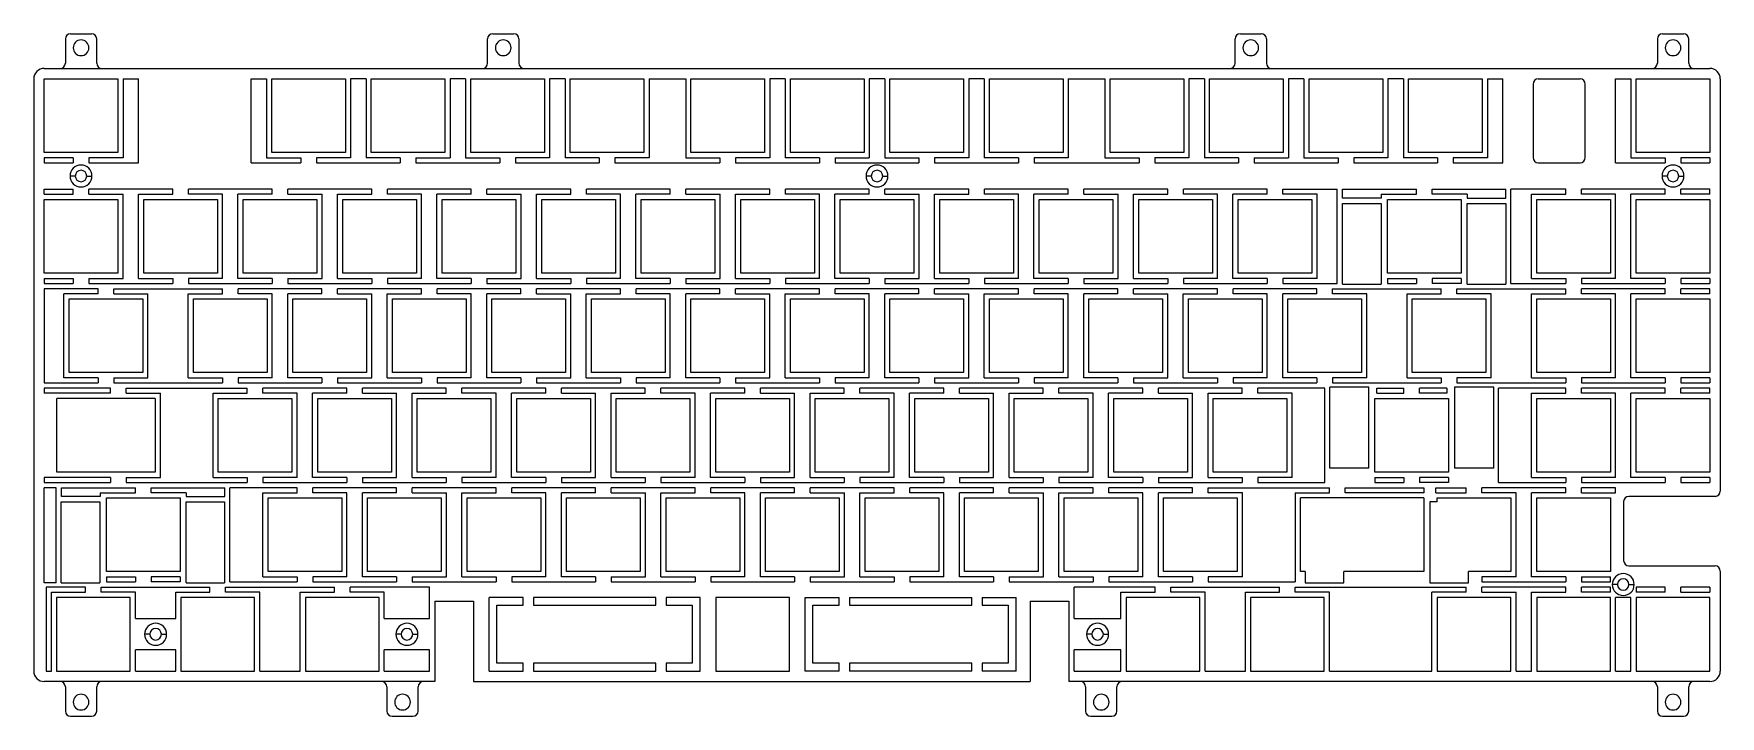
# Model space of a CAD drawing. Extents: x 1024 to 1347, y 624 to 755.
import ezdxf

# ---------------------------------------------------------------- set-up
doc = ezdxf.new("R2010")
doc.units = 0
doc.layers.get('0').update_dxf_attribs({"linetype": 'continuous'})

# ---------------------------------------------------------------- blocks, each defined once
blk = doc.blocks.new('FACEFEAT')
at = {"color": 0}
for p, q in [((1029.77, 753.52), (1029.77, 748.87)), ((1030.77, 754.52), (1034.77, 754.52)), ((1035.77, 748.87), (1035.77, 753.52)), ((1110.6, 748.87), (1110.6, 753.52)), ((1111.6, 754.52), (1115.6, 754.52)), ((1116.6, 753.52), (1116.6, 748.87)), ((1253.73, 748.87), (1253.73, 753.52)), ((1254.73, 754.52), (1258.73, 754.52)), ((1259.73, 753.52), (1259.73, 748.87)), ((1334.57, 753.52), (1334.57, 748.87)), ((1335.57, 754.52), (1339.57, 754.52)), ((1340.57, 748.87), (1340.57, 753.52)), ((1025.72, 747.87), (1344.62, 747.87)), ((1023.72, 745.87), (1023.72, 632.47)), ((1025.72, 745.87), (1039.82, 745.87)), ((1025.72, 731.77), (1025.72, 745.87)), ((1039.82, 745.87), (1039.82, 731.77)), ((1040.82, 745.87), (1043.77, 745.87)), ((1040.82, 745.87), (1040.82, 730.77)), ((1043.77, 729.79), (1043.77, 745.87)), ((1065.34, 745.87), (1068.29, 745.87)), ((1065.34, 729.79), (1065.34, 745.87)), ((1068.29, 745.87), (1068.29, 730.77)), ((1069.29, 745.87), (1083.39, 745.87)), ((1069.29, 731.77), (1069.29, 745.87)), ((1083.39, 745.87), (1083.39, 731.77)), ((1087.34, 745.87), (1084.39, 745.87)), ((1084.39, 745.87), (1084.39, 730.77)), ((1087.34, 745.87), (1087.34, 730.77)), ((1088.34, 745.87), (1102.44, 745.87)), ((1088.34, 731.77), (1088.34, 745.87)), ((1102.44, 745.87), (1102.44, 731.77)), ((1106.39, 745.87), (1103.44, 745.87)), ((1103.44, 745.87), (1103.44, 730.77)), ((1106.39, 745.87), (1106.39, 730.77)), ((1107.39, 745.87), (1121.49, 745.87)), ((1107.39, 731.77), (1107.39, 745.87)), ((1121.49, 745.87), (1121.49, 731.77)), ((1122.49, 745.87), (1122.49, 730.77)), ((1125.44, 745.87), (1122.49, 745.87)), ((1125.44, 745.87), (1125.44, 730.77)), ((1126.44, 745.87), (1140.54, 745.87)), ((1126.44, 731.77), (1126.44, 745.87)), ((1140.54, 745.87), (1140.54, 731.77)), ((1141.54, 745.87), (1148.54, 745.87)), ((1141.54, 745.87), (1141.54, 730.77)), ((1148.54, 745.87), (1148.54, 730.77)), ((1149.54, 745.87), (1163.64, 745.87)), ((1149.54, 731.77), (1149.54, 745.87)), ((1163.64, 745.87), (1163.64, 731.77)), ((1167.59, 745.87), (1164.64, 745.87)), ((1164.64, 745.87), (1164.64, 730.77)), ((1167.59, 745.87), (1167.59, 730.77)), ((1168.59, 745.87), (1182.69, 745.87)), ((1168.59, 731.77), (1168.59, 745.87)), ((1182.69, 745.87), (1182.69, 731.77)), ((1186.64, 745.87), (1183.69, 745.87)), ((1183.69, 745.87), (1183.69, 730.77)), ((1186.64, 745.87), (1186.64, 730.77)), ((1187.64, 745.87), (1201.74, 745.87)), ((1187.64, 731.77), (1187.64, 745.87)), ((1201.74, 745.87), (1201.74, 731.77)), ((1205.69, 745.87), (1202.74, 745.87)), ((1202.74, 745.87), (1202.74, 730.77)), ((1205.69, 745.87), (1205.69, 730.77)), ((1206.69, 745.87), (1220.79, 745.87)), ((1206.69, 731.77), (1206.69, 745.87)), ((1220.79, 745.87), (1220.79, 731.77)), ((1221.79, 745.87), (1228.79, 745.87)), ((1221.79, 745.87), (1221.79, 730.77)), ((1228.79, 745.87), (1228.79, 730.77)), ((1229.79, 745.87), (1243.89, 745.87)), ((1229.79, 731.77), (1229.79, 745.87)), ((1243.89, 745.87), (1243.89, 731.77)), ((1247.84, 745.87), (1244.89, 745.87)), ((1244.89, 745.87), (1244.89, 730.77)), ((1247.84, 745.87), (1247.84, 730.77)), ((1248.84, 745.87), (1262.94, 745.87)), ((1248.84, 731.77), (1248.84, 745.87)), ((1262.94, 745.87), (1262.94, 731.77)), ((1266.89, 745.87), (1263.94, 745.87)), ((1263.94, 745.87), (1263.94, 730.77)), ((1266.89, 745.87), (1266.89, 730.77)), ((1267.89, 745.87), (1281.99, 745.87)), ((1267.89, 731.77), (1267.89, 745.87)), ((1281.99, 745.87), (1281.99, 731.77)), ((1285.94, 745.87), (1282.99, 745.87)), ((1282.99, 745.87), (1282.99, 730.77)), ((1285.94, 745.87), (1285.94, 730.77)), ((1286.94, 745.87), (1301.04, 745.87)), ((1286.94, 731.77), (1286.94, 745.87)), ((1301.04, 745.87), (1301.04, 731.77)), ((1302.04, 745.87), (1304.99, 745.87)), ((1302.04, 745.87), (1302.04, 730.77)), ((1304.99, 729.79), (1304.99, 745.87)), ((1310.78, 744.87), (1310.78, 730.79)), ((1311.78, 745.87), (1319.78, 745.87)), ((1320.78, 730.79), (1320.78, 744.87)), ((1326.57, 745.87), (1329.52, 745.87)), ((1326.57, 729.79), (1326.57, 745.87)), ((1329.52, 745.87), (1329.52, 730.77)), ((1330.52, 745.87), (1344.62, 745.87)), ((1330.52, 731.77), (1330.52, 745.87)), ((1344.62, 745.87), (1344.62, 731.77)), ((1346.62, 745.87), (1346.62, 666.92)), ((1039.82, 731.77), (1025.72, 731.77)), ((1025.72, 730.77), (1025.72, 729.79)), ((1031.27, 730.77), (1025.72, 730.77)), ((1025.72, 729.79), (1031.27, 729.79)), ((1031.27, 730.77), (1031.27, 729.79)), ((1040.82, 730.77), (1034.27, 730.77)), ((1034.27, 730.77), (1034.27, 729.79)), ((1034.27, 729.79), (1043.77, 729.79)), ((1065.34, 729.79), (1074.84, 729.79)), ((1068.29, 730.77), (1074.84, 730.77)), ((1083.39, 731.77), (1069.29, 731.77)), ((1074.84, 730.77), (1074.84, 729.79)), ((1077.84, 730.77), (1077.84, 729.79)), ((1084.39, 730.77), (1077.84, 730.77)), ((1077.84, 729.79), (1093.89, 729.79)), ((1093.89, 730.77), (1087.34, 730.77)), ((1102.44, 731.77), (1088.34, 731.77)), ((1093.89, 730.77), (1093.89, 729.79)), ((1096.89, 730.77), (1096.89, 729.79)), ((1096.89, 730.77), (1103.44, 730.77)), ((1096.89, 729.79), (1112.94, 729.79)), ((1106.39, 730.77), (1112.94, 730.77)), ((1121.49, 731.77), (1107.39, 731.77)), ((1112.94, 730.77), (1112.94, 729.79)), ((1122.49, 730.77), (1115.94, 730.77)), ((1115.94, 730.77), (1115.94, 729.79)), ((1115.94, 729.79), (1131.99, 729.79)), ((1131.99, 730.77), (1125.44, 730.77)), ((1140.54, 731.77), (1126.44, 731.77)), ((1131.99, 730.77), (1131.99, 729.79)), ((1134.99, 730.77), (1134.99, 729.79)), ((1141.54, 730.77), (1134.99, 730.77)), ((1134.99, 729.79), (1155.09, 729.79)), ((1148.54, 730.77), (1155.09, 730.77)), ((1163.64, 731.77), (1149.54, 731.77)), ((1155.09, 730.77), (1155.09, 729.79)), ((1164.64, 730.77), (1158.09, 730.77)), ((1158.09, 730.77), (1158.09, 729.79)), ((1158.09, 729.79), (1174.14, 729.79)), ((1174.14, 730.77), (1167.59, 730.77)), ((1182.69, 731.77), (1168.59, 731.77)), ((1174.14, 730.77), (1174.14, 729.79)), ((1177.14, 730.77), (1177.14, 729.79)), ((1177.14, 730.77), (1183.69, 730.77)), ((1177.14, 729.79), (1193.19, 729.79)), ((1186.64, 730.77), (1193.19, 730.77)), ((1201.74, 731.77), (1187.64, 731.77)), ((1193.19, 730.77), (1193.19, 729.79)), ((1202.74, 730.77), (1196.19, 730.77)), ((1196.19, 730.77), (1196.19, 729.79)), ((1196.19, 729.79), (1212.24, 729.79)), ((1212.24, 730.77), (1205.69, 730.77)), ((1220.79, 731.77), (1206.69, 731.77)), ((1212.24, 730.77), (1212.24, 729.79)), ((1221.79, 730.77), (1215.24, 730.77)), ((1215.24, 730.77), (1215.24, 729.79)), ((1215.24, 729.79), (1235.34, 729.79)), ((1228.79, 730.77), (1235.34, 730.77)), ((1243.89, 731.77), (1229.79, 731.77)), ((1235.34, 730.77), (1235.34, 729.79)), ((1244.89, 730.77), (1238.34, 730.77)), ((1238.34, 730.77), (1238.34, 729.79)), ((1238.34, 729.79), (1254.39, 729.79)), ((1254.39, 730.77), (1247.84, 730.77)), ((1262.94, 731.77), (1248.84, 731.77)), ((1254.39, 730.77), (1254.39, 729.79)), ((1257.39, 730.77), (1257.39, 729.79)), ((1257.39, 730.77), (1263.94, 730.77)), ((1257.39, 729.79), (1273.44, 729.79)), ((1266.89, 730.77), (1273.44, 730.77)), ((1281.99, 731.77), (1267.89, 731.77)), ((1273.44, 730.77), (1273.44, 729.79)), ((1276.44, 730.77), (1276.44, 729.79)), ((1282.99, 730.77), (1276.44, 730.77)), ((1276.44, 729.79), (1292.49, 729.79)), ((1292.49, 730.77), (1285.94, 730.77)), ((1301.04, 731.77), (1286.94, 731.77)), ((1292.49, 730.77), (1292.49, 729.79)), ((1295.49, 730.77), (1295.49, 729.79)), ((1302.04, 730.77), (1295.49, 730.77)), ((1295.49, 729.79), (1304.99, 729.79)), ((1311.78, 729.79), (1319.78, 729.79)), ((1326.57, 729.79), (1336.07, 729.79)), ((1329.52, 730.77), (1336.07, 730.77)), ((1344.62, 731.77), (1330.52, 731.77)), ((1336.07, 730.77), (1336.07, 729.79)), ((1344.62, 730.77), (1339.07, 730.77)), ((1339.07, 730.77), (1339.07, 729.79)), ((1339.07, 729.79), (1344.62, 729.79)), ((1344.62, 730.77), (1344.62, 729.79)), ((1031.67, 727.27), (1030.67, 727.27)), ((1033.87, 727.27), (1034.87, 727.27)), ((1184.07, 727.27), (1183.07, 727.27)), ((1186.27, 727.27), (1187.27, 727.27)), ((1336.47, 727.27), (1335.47, 727.27)), ((1338.67, 727.27), (1339.67, 727.27)), ((1025.72, 724.74), (1031.27, 724.74)), ((1025.72, 723.77), (1025.72, 724.74)), ((1025.72, 723.77), (1031.27, 723.77)), ((1031.27, 723.77), (1031.27, 724.74)), ((1050.32, 724.74), (1034.27, 724.74)), ((1034.27, 723.77), (1034.27, 724.74)), ((1034.27, 723.77), (1040.82, 723.77)), ((1040.82, 707.67), (1040.82, 723.77)), ((1043.77, 707.67), (1043.77, 723.77)), ((1043.77, 723.77), (1050.32, 723.77)), ((1050.32, 723.77), (1050.32, 724.74)), ((1069.37, 724.74), (1053.32, 724.74)), ((1053.32, 723.77), (1053.32, 724.74)), ((1059.87, 723.77), (1053.32, 723.77)), ((1059.87, 707.67), (1059.87, 723.77)), ((1062.82, 707.67), (1062.82, 723.77)), ((1069.37, 723.77), (1062.82, 723.77)), ((1069.37, 723.77), (1069.37, 724.74)), ((1088.42, 724.74), (1072.37, 724.74)), ((1072.37, 723.77), (1072.37, 724.74)), ((1072.37, 723.77), (1078.92, 723.77)), ((1078.92, 707.67), (1078.92, 723.77)), ((1081.87, 707.67), (1081.87, 723.77)), ((1081.87, 723.77), (1088.42, 723.77)), ((1088.42, 723.77), (1088.42, 724.74)), ((1107.47, 724.74), (1091.42, 724.74)), ((1091.42, 723.77), (1091.42, 724.74)), ((1097.97, 723.77), (1091.42, 723.77)), ((1097.97, 707.67), (1097.97, 723.77)), ((1100.92, 707.67), (1100.92, 723.77)), ((1107.47, 723.77), (1100.92, 723.77)), ((1107.47, 723.77), (1107.47, 724.74)), ((1126.52, 724.74), (1110.47, 724.74)), ((1110.47, 723.77), (1110.47, 724.74)), ((1110.47, 723.77), (1117.02, 723.77)), ((1117.02, 707.67), (1117.02, 723.77)), ((1119.97, 707.67), (1119.97, 723.77)), ((1119.97, 723.77), (1126.52, 723.77)), ((1126.52, 723.77), (1126.52, 724.74)), ((1145.57, 724.74), (1129.52, 724.74)), ((1129.52, 723.77), (1129.52, 724.74)), ((1136.07, 723.77), (1129.52, 723.77)), ((1136.07, 707.67), (1136.07, 723.77)), ((1139.02, 707.67), (1139.02, 723.77)), ((1145.57, 723.77), (1139.02, 723.77)), ((1145.57, 723.77), (1145.57, 724.74)), ((1164.62, 724.74), (1148.57, 724.74)), ((1148.57, 723.77), (1148.57, 724.74)), ((1148.57, 723.77), (1155.12, 723.77)), ((1155.12, 707.67), (1155.12, 723.77)), ((1158.07, 707.67), (1158.07, 723.77)), ((1158.07, 723.77), (1164.62, 723.77)), ((1164.62, 723.77), (1164.62, 724.74)), ((1183.67, 724.74), (1167.62, 724.74)), ((1167.62, 723.77), (1167.62, 724.74)), ((1174.17, 723.77), (1167.62, 723.77)), ((1174.17, 707.67), (1174.17, 723.77)), ((1177.12, 707.67), (1177.12, 723.77)), ((1183.67, 723.77), (1177.12, 723.77)), ((1183.67, 723.77), (1183.67, 724.74)), ((1202.72, 724.74), (1186.67, 724.74)), ((1186.67, 723.77), (1186.67, 724.74)), ((1186.67, 723.77), (1193.22, 723.77)), ((1193.22, 707.67), (1193.22, 723.77)), ((1196.17, 707.67), (1196.17, 723.77)), ((1196.17, 723.77), (1202.72, 723.77)), ((1202.72, 723.77), (1202.72, 724.74)), ((1221.77, 724.74), (1205.72, 724.74)), ((1205.72, 723.77), (1205.72, 724.74)), ((1212.27, 723.77), (1205.72, 723.77)), ((1212.27, 707.67), (1212.27, 723.77)), ((1215.22, 707.67), (1215.22, 723.77)), ((1221.77, 723.77), (1215.22, 723.77)), ((1221.77, 723.77), (1221.77, 724.74)), ((1240.82, 724.74), (1224.77, 724.74)), ((1224.77, 723.77), (1224.77, 724.74)), ((1224.77, 723.77), (1231.32, 723.77)), ((1231.32, 707.67), (1231.32, 723.77)), ((1234.27, 707.67), (1234.27, 723.77)), ((1234.27, 723.77), (1240.82, 723.77)), ((1240.82, 723.77), (1240.82, 724.74)), ((1259.87, 724.74), (1243.82, 724.74)), ((1243.82, 723.77), (1243.82, 724.74)), ((1250.37, 723.77), (1243.82, 723.77)), ((1250.37, 707.67), (1250.37, 723.77)), ((1253.32, 707.67), (1253.32, 723.77)), ((1259.87, 723.77), (1253.32, 723.77)), ((1259.87, 723.77), (1259.87, 724.74)), ((1262.87, 724.74), (1273.26, 724.74)), ((1262.87, 723.77), (1262.87, 724.74)), ((1269.42, 723.77), (1262.87, 723.77)), ((1269.42, 707.67), (1269.42, 723.77)), ((1273.26, 706.69), (1273.26, 724.74)), ((1274.3, 724.74), (1288.44, 724.74)), ((1274.3, 723.03), (1274.3, 724.74)), ((1281.7, 723.77), (1281.7, 723.03)), ((1281.7, 723.77), (1288.44, 723.77)), ((1288.44, 723.77), (1288.44, 724.74)), ((1291.44, 724.74), (1305.58, 724.74)), ((1291.44, 723.77), (1291.44, 724.74)), ((1298.18, 723.77), (1291.44, 723.77)), ((1298.18, 723.77), (1298.18, 723.03)), ((1305.58, 723.03), (1305.58, 724.74)), ((1317.02, 724.74), (1306.54, 724.74)), ((1306.54, 706.69), (1306.54, 724.74)), ((1310.47, 707.67), (1310.47, 723.77)), ((1310.47, 723.77), (1317.02, 723.77)), ((1317.02, 723.77), (1317.02, 724.74)), ((1336.07, 724.74), (1320.02, 724.74)), ((1320.02, 723.77), (1320.02, 724.74)), ((1326.57, 723.77), (1320.02, 723.77)), ((1326.57, 707.67), (1326.57, 723.77)), ((1329.52, 707.67), (1329.52, 723.77)), ((1336.07, 723.77), (1329.52, 723.77)), ((1336.07, 723.77), (1336.07, 724.74)), ((1344.62, 724.74), (1339.07, 724.74)), ((1339.07, 723.77), (1339.07, 724.74)), ((1344.62, 723.77), (1339.07, 723.77)), ((1344.62, 723.77), (1344.62, 724.74)), ((1025.72, 722.77), (1039.82, 722.77)), ((1025.72, 708.67), (1025.72, 722.77)), ((1039.82, 722.77), (1039.82, 708.67)), ((1044.77, 708.67), (1044.77, 722.77)), ((1044.77, 722.77), (1058.87, 722.77)), ((1058.87, 722.77), (1058.87, 708.67)), ((1063.82, 708.67), (1063.82, 722.77)), ((1063.82, 722.77), (1077.92, 722.77)), ((1077.92, 722.77), (1077.92, 708.67)), ((1082.87, 708.67), (1082.87, 722.77)), ((1082.87, 722.77), (1096.97, 722.77)), ((1096.97, 722.77), (1096.97, 708.67)), ((1101.92, 722.77), (1116.02, 722.77)), ((1101.92, 708.67), (1101.92, 722.77)), ((1116.02, 722.77), (1116.02, 708.67)), ((1120.97, 708.67), (1120.97, 722.77)), ((1120.97, 722.77), (1135.07, 722.77)), ((1135.07, 722.77), (1135.07, 708.67)), ((1140.02, 708.67), (1140.02, 722.77)), ((1140.02, 722.77), (1154.12, 722.77)), ((1154.12, 722.77), (1154.12, 708.67)), ((1159.07, 708.67), (1159.07, 722.77)), ((1159.07, 722.77), (1173.17, 722.77)), ((1173.17, 722.77), (1173.17, 708.67)), ((1178.12, 708.67), (1178.12, 722.77)), ((1178.12, 722.77), (1192.22, 722.77)), ((1192.22, 722.77), (1192.22, 708.67)), ((1197.17, 708.67), (1197.17, 722.77)), ((1197.17, 722.77), (1211.27, 722.77)), ((1211.27, 722.77), (1211.27, 708.67)), ((1216.22, 708.67), (1216.22, 722.77)), ((1216.22, 722.77), (1230.32, 722.77)), ((1230.32, 722.77), (1230.32, 708.67)), ((1235.27, 722.77), (1249.37, 722.77)), ((1235.27, 708.67), (1235.27, 722.77)), ((1249.37, 722.77), (1249.37, 708.67)), ((1254.32, 708.67), (1254.32, 722.77)), ((1254.32, 722.77), (1268.42, 722.77)), ((1268.42, 722.77), (1268.42, 708.67)), ((1274.26, 706.53), (1274.26, 722.03)), ((1274.26, 722.03), (1281.66, 722.03)), ((1281.7, 723.03), (1274.3, 723.03)), ((1281.66, 722.03), (1281.66, 706.53)), ((1282.89, 708.67), (1282.89, 722.77)), ((1282.89, 722.77), (1296.99, 722.77)), ((1296.99, 722.77), (1296.99, 708.67)), ((1298.14, 706.53), (1298.14, 722.03)), ((1298.14, 722.03), (1305.54, 722.03)), ((1298.18, 723.03), (1305.58, 723.03)), ((1305.54, 722.03), (1305.54, 706.53)), ((1311.47, 708.67), (1311.47, 722.77)), ((1311.47, 722.77), (1325.57, 722.77)), ((1325.57, 722.77), (1325.57, 708.67)), ((1330.52, 722.77), (1344.62, 722.77)), ((1330.52, 708.67), (1330.52, 722.77)), ((1344.62, 722.77), (1344.62, 708.67)), ((1039.82, 708.67), (1025.72, 708.67)), ((1025.72, 707.67), (1031.27, 707.67)), ((1025.72, 707.67), (1025.72, 706.69)), ((1031.27, 707.67), (1031.27, 706.69)), ((1034.27, 707.67), (1034.27, 706.69)), ((1034.27, 707.67), (1040.82, 707.67)), ((1043.77, 707.67), (1050.32, 707.67)), ((1058.87, 708.67), (1044.77, 708.67)), ((1050.32, 707.67), (1050.32, 706.69)), ((1059.87, 707.67), (1053.32, 707.67)), ((1053.32, 707.67), (1053.32, 706.69)), ((1069.37, 707.67), (1062.82, 707.67)), ((1077.92, 708.67), (1063.82, 708.67)), ((1069.37, 707.67), (1069.37, 706.69)), ((1072.37, 707.67), (1078.92, 707.67)), ((1072.37, 707.67), (1072.37, 706.69)), ((1081.87, 707.67), (1088.42, 707.67)), ((1096.97, 708.67), (1082.87, 708.67)), ((1088.42, 707.67), (1088.42, 706.69)), ((1097.97, 707.67), (1091.42, 707.67)), ((1091.42, 707.67), (1091.42, 706.69)), ((1107.47, 707.67), (1100.92, 707.67)), ((1116.02, 708.67), (1101.92, 708.67)), ((1107.47, 707.67), (1107.47, 706.69)), ((1110.47, 707.67), (1117.02, 707.67)), ((1110.47, 707.67), (1110.47, 706.69)), ((1119.97, 707.67), (1126.52, 707.67)), ((1135.07, 708.67), (1120.97, 708.67)), ((1126.52, 707.67), (1126.52, 706.69)), ((1136.07, 707.67), (1129.52, 707.67)), ((1129.52, 707.67), (1129.52, 706.69)), ((1145.57, 707.67), (1139.02, 707.67)), ((1154.12, 708.67), (1140.02, 708.67)), ((1145.57, 707.67), (1145.57, 706.69)), ((1148.57, 707.67), (1155.12, 707.67)), ((1148.57, 707.67), (1148.57, 706.69)), ((1158.07, 707.67), (1164.62, 707.67)), ((1173.17, 708.67), (1159.07, 708.67)), ((1164.62, 707.67), (1164.62, 706.69)), ((1174.17, 707.67), (1167.62, 707.67)), ((1167.62, 707.67), (1167.62, 706.69)), ((1183.67, 707.67), (1177.12, 707.67)), ((1192.22, 708.67), (1178.12, 708.67)), ((1183.67, 707.67), (1183.67, 706.69)), ((1186.67, 707.67), (1193.22, 707.67)), ((1186.67, 707.67), (1186.67, 706.69)), ((1196.17, 707.67), (1202.72, 707.67)), ((1211.27, 708.67), (1197.17, 708.67)), ((1202.72, 707.67), (1202.72, 706.69)), ((1212.27, 707.67), (1205.72, 707.67)), ((1205.72, 707.67), (1205.72, 706.69)), ((1221.77, 707.67), (1215.22, 707.67)), ((1230.32, 708.67), (1216.22, 708.67)), ((1221.77, 707.67), (1221.77, 706.69)), ((1224.77, 707.67), (1231.32, 707.67)), ((1224.77, 707.67), (1224.77, 706.69)), ((1234.27, 707.67), (1240.82, 707.67)), ((1249.37, 708.67), (1235.27, 708.67)), ((1240.82, 707.67), (1240.82, 706.69)), ((1250.37, 707.67), (1243.82, 707.67)), ((1243.82, 707.67), (1243.82, 706.69)), ((1259.87, 707.67), (1253.32, 707.67)), ((1268.42, 708.67), (1254.32, 708.67)), ((1259.87, 707.67), (1259.87, 706.69)), ((1269.42, 707.67), (1262.87, 707.67)), ((1262.87, 707.67), (1262.87, 706.69)), ((1296.99, 708.67), (1282.89, 708.67)), ((1282.89, 707.67), (1288.44, 707.67)), ((1282.89, 707.67), (1282.89, 706.69)), ((1288.44, 707.67), (1288.44, 706.69)), ((1296.99, 707.67), (1291.44, 707.67)), ((1291.44, 707.67), (1291.44, 706.69)), ((1296.99, 707.67), (1296.99, 706.69)), ((1310.47, 707.67), (1317.02, 707.67)), ((1325.57, 708.67), (1311.47, 708.67)), ((1317.02, 707.67), (1317.02, 706.69)), ((1326.57, 707.67), (1320.02, 707.67)), ((1320.02, 707.67), (1320.02, 706.69)), ((1336.07, 707.67), (1329.52, 707.67)), ((1344.62, 708.67), (1330.52, 708.67)), ((1336.07, 707.67), (1336.07, 706.69)), ((1344.62, 707.67), (1339.07, 707.67)), ((1339.07, 707.67), (1339.07, 706.69)), ((1344.62, 707.67), (1344.62, 706.69)), ((1025.72, 706.69), (1031.27, 706.69)), ((1036.03, 705.69), (1025.72, 705.69)), ((1025.72, 705.69), (1025.72, 687.64)), ((1029.48, 688.62), (1029.48, 704.72)), ((1036.03, 704.72), (1029.48, 704.72)), ((1034.27, 706.69), (1050.32, 706.69)), ((1036.03, 704.72), (1036.03, 705.69)), ((1039.03, 705.69), (1059.84, 705.69)), ((1039.03, 704.72), (1039.03, 705.69)), ((1039.03, 704.72), (1045.58, 704.72)), ((1045.58, 688.62), (1045.58, 704.72)), ((1053.29, 688.62), (1053.29, 704.72)), ((1053.29, 704.72), (1059.84, 704.72)), ((1053.32, 706.69), (1069.37, 706.69)), ((1059.84, 704.72), (1059.84, 705.69)), ((1078.89, 705.69), (1062.84, 705.69)), ((1062.84, 704.72), (1062.84, 705.69)), ((1069.39, 704.72), (1062.84, 704.72)), ((1069.39, 688.62), (1069.39, 704.72)), ((1072.34, 688.62), (1072.34, 704.72)), ((1078.89, 704.72), (1072.34, 704.72)), ((1072.37, 706.69), (1088.42, 706.69)), ((1078.89, 704.72), (1078.89, 705.69)), ((1097.94, 705.69), (1081.89, 705.69)), ((1081.89, 704.72), (1081.89, 705.69)), ((1081.89, 704.72), (1088.44, 704.72)), ((1088.44, 688.62), (1088.44, 704.72)), ((1091.39, 688.62), (1091.39, 704.72)), ((1091.39, 704.72), (1097.94, 704.72)), ((1091.42, 706.69), (1107.47, 706.69)), ((1097.94, 704.72), (1097.94, 705.69)), ((1116.99, 705.69), (1100.94, 705.69)), ((1100.94, 704.72), (1100.94, 705.69)), ((1107.49, 704.72), (1100.94, 704.72)), ((1107.49, 688.62), (1107.49, 704.72)), ((1110.44, 688.62), (1110.44, 704.72)), ((1116.99, 704.72), (1110.44, 704.72)), ((1110.47, 706.69), (1126.52, 706.69)), ((1116.99, 704.72), (1116.99, 705.69)), ((1136.04, 705.69), (1119.99, 705.69)), ((1119.99, 704.72), (1119.99, 705.69)), ((1119.99, 704.72), (1126.54, 704.72)), ((1126.54, 688.62), (1126.54, 704.72)), ((1129.49, 688.62), (1129.49, 704.72)), ((1129.49, 704.72), (1136.04, 704.72)), ((1129.52, 706.69), (1145.57, 706.69)), ((1136.04, 704.72), (1136.04, 705.69)), ((1155.09, 705.69), (1139.04, 705.69)), ((1139.04, 704.72), (1139.04, 705.69)), ((1145.59, 704.72), (1139.04, 704.72)), ((1145.59, 688.62), (1145.59, 704.72)), ((1148.54, 688.62), (1148.54, 704.72)), ((1155.09, 704.72), (1148.54, 704.72)), ((1148.57, 706.69), (1164.62, 706.69)), ((1155.09, 704.72), (1155.09, 705.69)), ((1174.14, 705.69), (1158.09, 705.69)), ((1158.09, 704.72), (1158.09, 705.69)), ((1158.09, 704.72), (1164.64, 704.72)), ((1164.64, 688.62), (1164.64, 704.72)), ((1167.59, 688.62), (1167.59, 704.72)), ((1167.59, 704.72), (1174.14, 704.72)), ((1167.62, 706.69), (1183.67, 706.69)), ((1174.14, 704.72), (1174.14, 705.69)), ((1193.19, 705.69), (1177.14, 705.69)), ((1177.14, 704.72), (1177.14, 705.69)), ((1183.69, 704.72), (1177.14, 704.72)), ((1183.69, 688.62), (1183.69, 704.72)), ((1186.64, 688.62), (1186.64, 704.72)), ((1193.19, 704.72), (1186.64, 704.72)), ((1186.67, 706.69), (1202.72, 706.69)), ((1193.19, 704.72), (1193.19, 705.69)), ((1212.24, 705.69), (1196.19, 705.69)), ((1196.19, 704.72), (1196.19, 705.69)), ((1196.19, 704.72), (1202.74, 704.72)), ((1202.74, 688.62), (1202.74, 704.72)), ((1205.69, 688.62), (1205.69, 704.72)), ((1205.69, 704.72), (1212.24, 704.72)), ((1205.72, 706.69), (1221.77, 706.69)), ((1212.24, 704.72), (1212.24, 705.69)), ((1231.29, 705.69), (1215.24, 705.69)), ((1215.24, 704.72), (1215.24, 705.69)), ((1221.79, 704.72), (1215.24, 704.72)), ((1221.79, 688.62), (1221.79, 704.72)), ((1224.74, 688.62), (1224.74, 704.72)), ((1231.29, 704.72), (1224.74, 704.72)), ((1224.77, 706.69), (1240.82, 706.69)), ((1231.29, 704.72), (1231.29, 705.69)), ((1250.34, 705.69), (1234.29, 705.69)), ((1234.29, 704.72), (1234.29, 705.69)), ((1234.29, 704.72), (1240.84, 704.72)), ((1240.84, 688.62), (1240.84, 704.72)), ((1243.79, 688.62), (1243.79, 704.72)), ((1243.79, 704.72), (1250.34, 704.72)), ((1243.82, 706.69), (1259.87, 706.69)), ((1250.34, 704.72), (1250.34, 705.69)), ((1269.39, 705.69), (1253.34, 705.69)), ((1253.34, 704.72), (1253.34, 705.69)), ((1259.89, 704.72), (1253.34, 704.72)), ((1259.89, 688.62), (1259.89, 704.72)), ((1262.84, 688.62), (1262.84, 704.72)), ((1269.39, 704.72), (1262.84, 704.72)), ((1262.87, 706.69), (1273.26, 706.69)), ((1269.39, 704.72), (1269.39, 705.69)), ((1272.39, 705.69), (1293.2, 705.69)), ((1272.39, 704.72), (1272.39, 705.69)), ((1278.94, 704.72), (1272.39, 704.72)), ((1274.26, 706.53), (1281.66, 706.53)), ((1278.94, 688.62), (1278.94, 704.72)), ((1282.89, 706.69), (1288.44, 706.69)), ((1286.65, 688.62), (1286.65, 704.72)), ((1286.65, 704.72), (1293.2, 704.72)), ((1296.99, 706.69), (1291.44, 706.69)), ((1293.2, 704.72), (1293.2, 705.69)), ((1296.2, 705.69), (1317.02, 705.69)), ((1296.2, 704.72), (1296.2, 705.69)), ((1302.75, 704.72), (1296.2, 704.72)), ((1298.14, 706.53), (1305.54, 706.53)), ((1302.75, 688.62), (1302.75, 704.72)), ((1306.54, 706.69), (1317.02, 706.69)), ((1310.47, 688.62), (1310.47, 704.72)), ((1310.47, 704.72), (1317.02, 704.72)), ((1317.02, 704.72), (1317.02, 705.69)), ((1320.02, 706.69), (1336.07, 706.69)), ((1336.07, 705.69), (1320.02, 705.69)), ((1320.02, 704.72), (1320.02, 705.69)), ((1326.57, 704.72), (1320.02, 704.72)), ((1326.57, 688.62), (1326.57, 704.72)), ((1329.52, 688.62), (1329.52, 704.72)), ((1336.07, 704.72), (1329.52, 704.72)), ((1336.07, 704.72), (1336.07, 705.69)), ((1339.07, 706.69), (1344.62, 706.69)), ((1344.62, 705.69), (1339.07, 705.69)), ((1339.07, 704.72), (1339.07, 705.69)), ((1344.62, 704.72), (1339.07, 704.72)), ((1344.62, 704.72), (1344.62, 705.69)), ((1030.48, 703.72), (1044.58, 703.72)), ((1030.48, 689.62), (1030.48, 703.72)), ((1044.58, 703.72), (1044.58, 689.62)), ((1054.29, 703.72), (1068.39, 703.72)), ((1054.29, 689.62), (1054.29, 703.72)), ((1068.39, 703.72), (1068.39, 689.62)), ((1073.34, 703.72), (1087.44, 703.72)), ((1073.34, 689.62), (1073.34, 703.72)), ((1087.44, 703.72), (1087.44, 689.62)), ((1092.39, 703.72), (1106.49, 703.72)), ((1092.39, 689.62), (1092.39, 703.72)), ((1106.49, 703.72), (1106.49, 689.62)), ((1111.44, 703.72), (1125.54, 703.72)), ((1111.44, 689.62), (1111.44, 703.72)), ((1125.54, 703.72), (1125.54, 689.62)), ((1130.49, 703.72), (1144.59, 703.72)), ((1130.49, 689.62), (1130.49, 703.72)), ((1144.59, 703.72), (1144.59, 689.62)), ((1149.54, 703.72), (1163.64, 703.72)), ((1149.54, 689.62), (1149.54, 703.72)), ((1163.64, 703.72), (1163.64, 689.62)), ((1168.59, 703.72), (1182.69, 703.72)), ((1168.59, 689.62), (1168.59, 703.72)), ((1182.69, 703.72), (1182.69, 689.62)), ((1187.64, 703.72), (1201.74, 703.72)), ((1187.64, 689.62), (1187.64, 703.72)), ((1201.74, 703.72), (1201.74, 689.62)), ((1206.69, 703.72), (1220.79, 703.72)), ((1206.69, 689.62), (1206.69, 703.72)), ((1220.79, 703.72), (1220.79, 689.62)), ((1225.74, 703.72), (1239.84, 703.72)), ((1225.74, 689.62), (1225.74, 703.72)), ((1239.84, 703.72), (1239.84, 689.62)), ((1244.79, 703.72), (1258.89, 703.72)), ((1244.79, 689.62), (1244.79, 703.72)), ((1258.89, 703.72), (1258.89, 689.62)), ((1263.84, 703.72), (1277.94, 703.72)), ((1263.84, 689.62), (1263.84, 703.72)), ((1277.94, 703.72), (1277.94, 689.62)), ((1287.65, 703.72), (1301.75, 703.72)), ((1287.65, 689.62), (1287.65, 703.72)), ((1301.75, 703.72), (1301.75, 689.62)), ((1311.47, 703.72), (1325.57, 703.72)), ((1311.47, 689.62), (1311.47, 703.72)), ((1325.57, 703.72), (1325.57, 689.62)), ((1330.52, 703.72), (1344.62, 703.72)), ((1330.52, 689.62), (1330.52, 703.72)), ((1344.62, 703.72), (1344.62, 689.62)), ((1036.03, 688.62), (1029.48, 688.62)), ((1044.58, 689.62), (1030.48, 689.62)), ((1036.03, 688.62), (1036.03, 687.64)), ((1039.03, 688.62), (1045.58, 688.62)), ((1039.03, 688.62), (1039.03, 687.64)), ((1053.29, 688.62), (1059.84, 688.62)), ((1068.39, 689.62), (1054.29, 689.62)), ((1059.84, 688.62), (1059.84, 687.64)), ((1069.39, 688.62), (1062.84, 688.62)), ((1062.84, 688.62), (1062.84, 687.64)), ((1078.89, 688.62), (1072.34, 688.62)), ((1087.44, 689.62), (1073.34, 689.62)), ((1078.89, 688.62), (1078.89, 687.64)), ((1081.89, 688.62), (1088.44, 688.62)), ((1081.89, 688.62), (1081.89, 687.64)), ((1091.39, 688.62), (1097.94, 688.62)), ((1106.49, 689.62), (1092.39, 689.62)), ((1097.94, 688.62), (1097.94, 687.64)), ((1107.49, 688.62), (1100.94, 688.62)), ((1100.94, 688.62), (1100.94, 687.64)), ((1116.99, 688.62), (1110.44, 688.62)), ((1125.54, 689.62), (1111.44, 689.62)), ((1116.99, 688.62), (1116.99, 687.64)), ((1119.99, 688.62), (1126.54, 688.62)), ((1119.99, 688.62), (1119.99, 687.64)), ((1129.49, 688.62), (1136.04, 688.62)), ((1144.59, 689.62), (1130.49, 689.62)), ((1136.04, 688.62), (1136.04, 687.64)), ((1145.59, 688.62), (1139.04, 688.62)), ((1139.04, 688.62), (1139.04, 687.64)), ((1155.09, 688.62), (1148.54, 688.62)), ((1163.64, 689.62), (1149.54, 689.62)), ((1155.09, 688.62), (1155.09, 687.64)), ((1158.09, 688.62), (1164.64, 688.62)), ((1158.09, 688.62), (1158.09, 687.64)), ((1167.59, 688.62), (1174.14, 688.62)), ((1182.69, 689.62), (1168.59, 689.62)), ((1174.14, 688.62), (1174.14, 687.64)), ((1183.69, 688.62), (1177.14, 688.62)), ((1177.14, 688.62), (1177.14, 687.64)), ((1193.19, 688.62), (1186.64, 688.62)), ((1201.74, 689.62), (1187.64, 689.62)), ((1193.19, 688.62), (1193.19, 687.64)), ((1196.19, 688.62), (1202.74, 688.62)), ((1196.19, 688.62), (1196.19, 687.64)), ((1205.69, 688.62), (1212.24, 688.62)), ((1220.79, 689.62), (1206.69, 689.62)), ((1212.24, 688.62), (1212.24, 687.64)), ((1221.79, 688.62), (1215.24, 688.62)), ((1215.24, 688.62), (1215.24, 687.64)), ((1231.29, 688.62), (1224.74, 688.62)), ((1239.84, 689.62), (1225.74, 689.62)), ((1231.29, 688.62), (1231.29, 687.64)), ((1234.29, 688.62), (1240.84, 688.62)), ((1234.29, 688.62), (1234.29, 687.64)), ((1243.79, 688.62), (1250.34, 688.62)), ((1258.89, 689.62), (1244.79, 689.62)), ((1250.34, 688.62), (1250.34, 687.64)), ((1259.89, 688.62), (1253.34, 688.62)), ((1253.34, 688.62), (1253.34, 687.64)), ((1269.39, 688.62), (1262.84, 688.62)), ((1277.94, 689.62), (1263.84, 689.62)), ((1269.39, 688.62), (1269.39, 687.64)), ((1278.94, 688.62), (1272.39, 688.62)), ((1272.39, 688.62), (1272.39, 687.64)), ((1286.65, 688.62), (1293.2, 688.62)), ((1301.75, 689.62), (1287.65, 689.62)), ((1293.2, 688.62), (1293.2, 687.64)), ((1302.75, 688.62), (1296.2, 688.62)), ((1296.2, 688.62), (1296.2, 687.64)), ((1310.47, 688.62), (1317.02, 688.62)), ((1325.57, 689.62), (1311.47, 689.62)), ((1317.02, 688.62), (1317.02, 687.64)), ((1326.57, 688.62), (1320.02, 688.62)), ((1320.02, 688.62), (1320.02, 687.64)), ((1336.07, 688.62), (1329.52, 688.62)), ((1344.62, 689.62), (1330.52, 689.62)), ((1336.07, 688.62), (1336.07, 687.64)), ((1339.07, 688.62), (1339.07, 687.64)), ((1344.62, 688.62), (1339.07, 688.62)), ((1344.62, 688.62), (1344.62, 687.64)), ((1025.72, 687.64), (1036.03, 687.64)), ((1038.41, 686.64), (1025.72, 686.64)), ((1025.72, 686.64), (1025.72, 685.67)), ((1038.41, 685.67), (1025.72, 685.67)), ((1046.96, 684.67), (1028.11, 684.67)), ((1028.11, 670.57), (1028.11, 684.67)), ((1038.41, 685.67), (1038.41, 686.64)), ((1039.03, 687.64), (1059.84, 687.64)), ((1041.41, 686.64), (1064.6, 686.64)), ((1041.41, 685.67), (1041.41, 686.64)), ((1041.41, 685.67), (1047.96, 685.67)), ((1046.96, 684.67), (1046.96, 670.57)), ((1047.96, 669.57), (1047.96, 685.67)), ((1058.05, 669.57), (1058.05, 685.67)), ((1058.05, 685.67), (1064.6, 685.67)), ((1059.05, 684.67), (1073.15, 684.67)), ((1059.05, 670.57), (1059.05, 684.67)), ((1062.84, 687.64), (1078.89, 687.64)), ((1064.6, 685.67), (1064.6, 686.64)), ((1083.65, 686.64), (1067.6, 686.64)), ((1067.6, 685.67), (1067.6, 686.64)), ((1074.15, 685.67), (1067.6, 685.67)), ((1073.15, 684.67), (1073.15, 670.57)), ((1074.15, 669.57), (1074.15, 685.67)), ((1077.1, 669.57), (1077.1, 685.67)), ((1083.65, 685.67), (1077.1, 685.67)), ((1078.1, 684.67), (1092.2, 684.67)), ((1078.1, 670.57), (1078.1, 684.67)), ((1081.89, 687.64), (1097.94, 687.64)), ((1083.65, 685.67), (1083.65, 686.64)), ((1102.7, 686.64), (1086.65, 686.64)), ((1086.65, 685.67), (1086.65, 686.64)), ((1086.65, 685.67), (1093.2, 685.67)), ((1092.2, 684.67), (1092.2, 670.57)), ((1093.2, 669.57), (1093.2, 685.67)), ((1096.15, 669.57), (1096.15, 685.67)), ((1096.15, 685.67), (1102.7, 685.67)), ((1097.15, 684.67), (1111.25, 684.67)), ((1097.15, 670.57), (1097.15, 684.67)), ((1100.94, 687.64), (1116.99, 687.64)), ((1102.7, 685.67), (1102.7, 686.64)), ((1121.75, 686.64), (1105.7, 686.64)), ((1105.7, 685.67), (1105.7, 686.64)), ((1112.25, 685.67), (1105.7, 685.67)), ((1111.25, 684.67), (1111.25, 670.57)), ((1112.25, 669.57), (1112.25, 685.67)), ((1115.2, 669.57), (1115.2, 685.67)), ((1121.75, 685.67), (1115.2, 685.67)), ((1116.2, 684.67), (1130.3, 684.67)), ((1116.2, 670.57), (1116.2, 684.67)), ((1119.99, 687.64), (1136.04, 687.64)), ((1121.75, 685.67), (1121.75, 686.64)), ((1140.8, 686.64), (1124.75, 686.64)), ((1124.75, 685.67), (1124.75, 686.64)), ((1124.75, 685.67), (1131.3, 685.67)), ((1130.3, 684.67), (1130.3, 670.57)), ((1131.3, 669.57), (1131.3, 685.67)), ((1134.25, 669.57), (1134.25, 685.67)), ((1134.25, 685.67), (1140.8, 685.67)), ((1135.25, 684.67), (1149.35, 684.67)), ((1135.25, 670.57), (1135.25, 684.67)), ((1139.04, 687.64), (1155.09, 687.64)), ((1140.8, 685.67), (1140.8, 686.64)), ((1159.85, 686.64), (1143.8, 686.64)), ((1143.8, 685.67), (1143.8, 686.64)), ((1150.35, 685.67), (1143.8, 685.67)), ((1149.35, 684.67), (1149.35, 670.57)), ((1150.35, 669.57), (1150.35, 685.67)), ((1153.3, 669.57), (1153.3, 685.67)), ((1159.85, 685.67), (1153.3, 685.67)), ((1154.3, 684.67), (1168.4, 684.67)), ((1154.3, 670.57), (1154.3, 684.67)), ((1158.09, 687.64), (1174.14, 687.64)), ((1159.85, 685.67), (1159.85, 686.64)), ((1178.9, 686.64), (1162.85, 686.64)), ((1162.85, 685.67), (1162.85, 686.64)), ((1162.85, 685.67), (1169.4, 685.67)), ((1168.4, 684.67), (1168.4, 670.57)), ((1169.4, 669.57), (1169.4, 685.67)), ((1172.35, 669.57), (1172.35, 685.67)), ((1172.35, 685.67), (1178.9, 685.67)), ((1173.35, 684.67), (1187.45, 684.67)), ((1173.35, 670.57), (1173.35, 684.67)), ((1177.14, 687.64), (1193.19, 687.64)), ((1178.9, 685.67), (1178.9, 686.64)), ((1197.95, 686.64), (1181.9, 686.64)), ((1181.9, 685.67), (1181.9, 686.64)), ((1188.45, 685.67), (1181.9, 685.67)), ((1187.45, 684.67), (1187.45, 670.57)), ((1188.45, 669.57), (1188.45, 685.67)), ((1191.4, 669.57), (1191.4, 685.67)), ((1197.95, 685.67), (1191.4, 685.67)), ((1192.4, 684.67), (1206.5, 684.67)), ((1192.4, 670.57), (1192.4, 684.67)), ((1196.19, 687.64), (1212.24, 687.64)), ((1197.95, 685.67), (1197.95, 686.64)), ((1217, 686.64), (1200.95, 686.64)), ((1200.95, 685.67), (1200.95, 686.64)), ((1200.95, 685.67), (1207.5, 685.67)), ((1206.5, 684.67), (1206.5, 670.57)), ((1207.5, 669.57), (1207.5, 685.67)), ((1210.45, 669.57), (1210.45, 685.67)), ((1210.45, 685.67), (1217, 685.67)), ((1211.45, 684.67), (1225.55, 684.67)), ((1211.45, 670.57), (1211.45, 684.67)), ((1215.24, 687.64), (1231.29, 687.64)), ((1217, 685.67), (1217, 686.64)), ((1236.05, 686.64), (1220, 686.64)), ((1220, 685.67), (1220, 686.64)), ((1226.55, 685.67), (1220, 685.67)), ((1225.55, 684.67), (1225.55, 670.57)), ((1226.55, 669.57), (1226.55, 685.67)), ((1229.5, 669.57), (1229.5, 685.67)), ((1236.05, 685.67), (1229.5, 685.67)), ((1230.5, 684.67), (1244.6, 684.67)), ((1230.5, 670.57), (1230.5, 684.67)), ((1234.29, 687.64), (1250.34, 687.64)), ((1236.05, 685.67), (1236.05, 686.64)), ((1255.1, 686.64), (1239.05, 686.64)), ((1239.05, 685.67), (1239.05, 686.64)), ((1239.05, 685.67), (1245.6, 685.67)), ((1244.6, 684.67), (1244.6, 670.57)), ((1245.6, 669.57), (1245.6, 685.67)), ((1248.55, 669.57), (1248.55, 685.67)), ((1248.55, 685.67), (1255.1, 685.67)), ((1249.55, 684.67), (1263.65, 684.67)), ((1249.55, 670.57), (1249.55, 684.67)), ((1253.34, 687.64), (1269.39, 687.64)), ((1255.1, 685.67), (1255.1, 686.64)), ((1270.88, 686.64), (1258.1, 686.64)), ((1258.1, 685.67), (1258.1, 686.64)), ((1264.65, 685.67), (1258.1, 685.67)), ((1263.65, 684.67), (1263.65, 670.57)), ((1264.65, 669.57), (1264.65, 685.67)), ((1270.88, 668.59), (1270.88, 686.64)), ((1279.36, 686.81), (1271.88, 686.81)), ((1271.88, 671.31), (1271.88, 686.81)), ((1272.39, 687.64), (1293.2, 687.64)), ((1279.36, 671.31), (1279.36, 686.81)), ((1280.51, 684.67), (1294.61, 684.67)), ((1280.51, 670.57), (1280.51, 684.67)), ((1280.86, 686.64), (1286.06, 686.64)), ((1280.86, 685.67), (1280.86, 686.64)), ((1280.86, 685.67), (1286.06, 685.67)), ((1286.06, 685.67), (1286.06, 686.64)), ((1294.26, 686.64), (1289.06, 686.64)), ((1289.06, 685.67), (1289.06, 686.64)), ((1294.26, 685.67), (1289.06, 685.67)), ((1294.26, 686.64), (1294.26, 685.67)), ((1294.61, 684.67), (1294.61, 670.57)), ((1295.76, 686.81), (1295.76, 671.31)), ((1303.24, 686.81), (1295.76, 686.81)), ((1296.2, 687.64), (1317.02, 687.64)), ((1303.24, 671.31), (1303.24, 686.81)), ((1317.02, 686.64), (1304.16, 686.64)), ((1304.16, 668.59), (1304.16, 686.64)), ((1310.47, 669.57), (1310.47, 685.67)), ((1310.47, 685.67), (1317.02, 685.67)), ((1311.47, 684.67), (1325.57, 684.67)), ((1311.47, 670.57), (1311.47, 684.67)), ((1317.02, 685.67), (1317.02, 686.64)), ((1320.02, 687.64), (1336.07, 687.64)), ((1336.07, 686.64), (1320.02, 686.64)), ((1320.02, 685.67), (1320.02, 686.64)), ((1326.57, 685.67), (1320.02, 685.67)), ((1325.57, 684.67), (1325.57, 670.57)), ((1326.57, 669.57), (1326.57, 685.67)), ((1329.52, 669.57), (1329.52, 685.67)), ((1336.07, 685.67), (1329.52, 685.67)), ((1330.52, 684.67), (1344.62, 684.67)), ((1330.52, 670.57), (1330.52, 684.67)), ((1336.07, 685.67), (1336.07, 686.64)), ((1339.07, 687.64), (1344.62, 687.64)), ((1344.62, 686.64), (1339.07, 686.64)), ((1339.07, 685.67), (1339.07, 686.64)), ((1344.62, 685.67), (1339.07, 685.67)), ((1344.62, 685.67), (1344.62, 686.64)), ((1344.62, 684.67), (1344.62, 670.57)), ((1025.72, 669.57), (1025.72, 668.59)), ((1038.41, 669.57), (1025.72, 669.57)), ((1025.72, 668.59), (1038.41, 668.59)), ((1046.96, 670.57), (1028.11, 670.57)), ((1038.41, 669.57), (1038.41, 668.59)), ((1041.41, 669.57), (1041.41, 668.59)), ((1041.41, 669.57), (1047.96, 669.57)), ((1041.41, 668.59), (1064.6, 668.59)), ((1058.05, 669.57), (1064.6, 669.57)), ((1073.15, 670.57), (1059.05, 670.57)), ((1064.6, 669.57), (1064.6, 668.59)), ((1067.6, 669.57), (1067.6, 668.59)), ((1074.15, 669.57), (1067.6, 669.57)), ((1067.6, 668.59), (1083.65, 668.59)), ((1083.65, 669.57), (1077.1, 669.57)), ((1092.2, 670.57), (1078.1, 670.57)), ((1083.65, 669.57), (1083.65, 668.59)), ((1086.65, 669.57), (1086.65, 668.59)), ((1086.65, 669.57), (1093.2, 669.57)), ((1086.65, 668.59), (1102.7, 668.59)), ((1096.15, 669.57), (1102.7, 669.57)), ((1111.25, 670.57), (1097.15, 670.57)), ((1102.7, 669.57), (1102.7, 668.59)), ((1112.25, 669.57), (1105.7, 669.57)), ((1105.7, 669.57), (1105.7, 668.59)), ((1105.7, 668.59), (1121.75, 668.59)), ((1121.75, 669.57), (1115.2, 669.57)), ((1130.3, 670.57), (1116.2, 670.57)), ((1121.75, 669.57), (1121.75, 668.59)), ((1124.75, 669.57), (1124.75, 668.59)), ((1124.75, 669.57), (1131.3, 669.57)), ((1124.75, 668.59), (1140.8, 668.59)), ((1134.25, 669.57), (1140.8, 669.57)), ((1149.35, 670.57), (1135.25, 670.57)), ((1140.8, 669.57), (1140.8, 668.59)), ((1150.35, 669.57), (1143.8, 669.57)), ((1143.8, 669.57), (1143.8, 668.59)), ((1143.8, 668.59), (1159.85, 668.59)), ((1159.85, 669.57), (1153.3, 669.57)), ((1168.4, 670.57), (1154.3, 670.57)), ((1159.85, 669.57), (1159.85, 668.59)), ((1162.85, 669.57), (1162.85, 668.59)), ((1162.85, 669.57), (1169.4, 669.57)), ((1162.85, 668.59), (1178.9, 668.59)), ((1172.35, 669.57), (1178.9, 669.57)), ((1187.45, 670.57), (1173.35, 670.57)), ((1178.9, 669.57), (1178.9, 668.59)), ((1188.45, 669.57), (1181.9, 669.57)), ((1181.9, 669.57), (1181.9, 668.59)), ((1181.9, 668.59), (1197.95, 668.59)), ((1197.95, 669.57), (1191.4, 669.57)), ((1206.5, 670.57), (1192.4, 670.57)), ((1197.95, 669.57), (1197.95, 668.59)), ((1200.95, 669.57), (1200.95, 668.59)), ((1200.95, 669.57), (1207.5, 669.57)), ((1200.95, 668.59), (1217, 668.59)), ((1210.45, 669.57), (1217, 669.57)), ((1225.55, 670.57), (1211.45, 670.57)), ((1217, 669.57), (1217, 668.59)), ((1226.55, 669.57), (1220, 669.57)), ((1220, 669.57), (1220, 668.59)), ((1220, 668.59), (1236.05, 668.59)), ((1236.05, 669.57), (1229.5, 669.57)), ((1244.6, 670.57), (1230.5, 670.57)), ((1236.05, 669.57), (1236.05, 668.59)), ((1239.05, 669.57), (1239.05, 668.59)), ((1239.05, 669.57), (1245.6, 669.57)), ((1239.05, 668.59), (1255.1, 668.59)), ((1248.55, 669.57), (1255.1, 669.57)), ((1263.65, 670.57), (1249.55, 670.57)), ((1255.1, 669.57), (1255.1, 668.59)), ((1264.65, 669.57), (1258.1, 669.57)), ((1258.1, 669.57), (1258.1, 668.59)), ((1258.1, 668.59), (1270.88, 668.59)), ((1279.36, 671.31), (1271.88, 671.31)), ((1294.61, 670.57), (1280.51, 670.57)), ((1280.51, 669.57), (1280.51, 668.59)), ((1280.51, 669.57), (1286.06, 669.57)), ((1280.51, 668.59), (1286.06, 668.59)), ((1286.06, 669.57), (1286.06, 668.59)), ((1294.61, 669.57), (1289.06, 669.57)), ((1289.06, 669.57), (1289.06, 668.59)), ((1294.61, 668.59), (1289.06, 668.59)), ((1294.61, 669.57), (1294.61, 668.59)), ((1303.24, 671.31), (1295.76, 671.31)), ((1304.16, 668.59), (1317.02, 668.59)), ((1310.47, 669.57), (1317.02, 669.57)), ((1325.57, 670.57), (1311.47, 670.57)), ((1317.02, 669.57), (1317.02, 668.59)), ((1320.02, 669.57), (1320.02, 668.59)), ((1326.57, 669.57), (1320.02, 669.57)), ((1320.02, 668.59), (1336.07, 668.59)), ((1336.07, 669.57), (1329.52, 669.57)), ((1344.62, 670.57), (1330.52, 670.57)), ((1336.07, 669.57), (1336.07, 668.59)), ((1344.62, 669.57), (1339.07, 669.57)), ((1339.07, 669.57), (1339.07, 668.59)), ((1339.07, 668.59), (1344.62, 668.59)), ((1344.62, 669.57), (1344.62, 668.59)), ((1028, 667.59), (1025.72, 667.59)), ((1025.72, 649.38), (1025.72, 667.59)), ((1028, 649.38), (1028, 667.59)), ((1029.03, 667.59), (1043.17, 667.59)), ((1029.03, 665.88), (1029.03, 667.59)), ((1036.43, 665.88), (1029.03, 665.88)), ((1036.43, 666.62), (1036.43, 665.88)), ((1036.43, 666.62), (1043.17, 666.62)), ((1037.62, 665.62), (1051.72, 665.62)), ((1037.62, 651.52), (1037.62, 665.62)), ((1043.17, 666.62), (1043.17, 667.59)), ((1046.17, 666.62), (1046.17, 667.59)), ((1046.17, 667.59), (1060.31, 667.59)), ((1052.91, 666.62), (1046.17, 666.62)), ((1051.72, 665.62), (1051.72, 651.52)), ((1052.91, 666.62), (1052.91, 665.88)), ((1052.91, 665.88), (1060.31, 665.88)), ((1060.31, 665.88), (1060.31, 667.59)), ((1074.13, 667.59), (1061.27, 667.59)), ((1061.27, 649.54), (1061.27, 667.59)), ((1067.58, 650.52), (1067.58, 666.62)), ((1067.58, 666.62), (1074.13, 666.62)), ((1068.58, 651.52), (1068.58, 665.62)), ((1068.58, 665.62), (1082.68, 665.62)), ((1074.13, 666.62), (1074.13, 667.59)), ((1093.18, 667.59), (1077.13, 667.59)), ((1077.13, 666.62), (1077.13, 667.59)), ((1083.68, 666.62), (1077.13, 666.62)), ((1082.68, 665.62), (1082.68, 651.52)), ((1083.68, 650.52), (1083.68, 666.62)), ((1086.63, 650.52), (1086.63, 666.62)), ((1093.18, 666.62), (1086.63, 666.62)), ((1087.63, 651.52), (1087.63, 665.62)), ((1087.63, 665.62), (1101.73, 665.62)), ((1093.18, 666.62), (1093.18, 667.59)), ((1112.23, 667.59), (1096.18, 667.59)), ((1096.18, 666.62), (1096.18, 667.59)), ((1096.18, 666.62), (1102.73, 666.62)), ((1101.73, 665.62), (1101.73, 651.52)), ((1102.73, 650.52), (1102.73, 666.62)), ((1105.68, 650.52), (1105.68, 666.62)), ((1105.68, 666.62), (1112.23, 666.62)), ((1106.68, 651.52), (1106.68, 665.62)), ((1106.68, 665.62), (1120.78, 665.62)), ((1112.23, 666.62), (1112.23, 667.59)), ((1131.28, 667.59), (1115.23, 667.59)), ((1115.23, 666.62), (1115.23, 667.59)), ((1121.78, 666.62), (1115.23, 666.62)), ((1120.78, 665.62), (1120.78, 651.52)), ((1121.78, 650.52), (1121.78, 666.62)), ((1124.73, 650.52), (1124.73, 666.62)), ((1131.28, 666.62), (1124.73, 666.62)), ((1125.73, 651.52), (1125.73, 665.62)), ((1125.73, 665.62), (1139.83, 665.62)), ((1131.28, 666.62), (1131.28, 667.59)), ((1150.33, 667.59), (1134.28, 667.59)), ((1134.28, 666.62), (1134.28, 667.59)), ((1134.28, 666.62), (1140.83, 666.62)), ((1139.83, 665.62), (1139.83, 651.52)), ((1140.83, 650.52), (1140.83, 666.62)), ((1143.78, 650.52), (1143.78, 666.62)), ((1143.78, 666.62), (1150.33, 666.62)), ((1144.78, 651.52), (1144.78, 665.62)), ((1144.78, 665.62), (1158.88, 665.62)), ((1150.33, 666.62), (1150.33, 667.59)), ((1169.38, 667.59), (1153.33, 667.59)), ((1153.33, 666.62), (1153.33, 667.59)), ((1159.88, 666.62), (1153.33, 666.62)), ((1158.88, 665.62), (1158.88, 651.52)), ((1159.88, 650.52), (1159.88, 666.62)), ((1162.83, 650.52), (1162.83, 666.62)), ((1169.38, 666.62), (1162.83, 666.62)), ((1163.83, 651.52), (1163.83, 665.62)), ((1163.83, 665.62), (1177.93, 665.62)), ((1169.38, 666.62), (1169.38, 667.59)), ((1188.43, 667.59), (1172.38, 667.59)), ((1172.38, 666.62), (1172.38, 667.59)), ((1172.38, 666.62), (1178.93, 666.62)), ((1177.93, 665.62), (1177.93, 651.52)), ((1178.93, 650.52), (1178.93, 666.62)), ((1181.88, 650.52), (1181.88, 666.62)), ((1181.88, 666.62), (1188.43, 666.62)), ((1182.88, 651.52), (1182.88, 665.62)), ((1182.88, 665.62), (1196.98, 665.62)), ((1188.43, 666.62), (1188.43, 667.59)), ((1207.48, 667.59), (1191.43, 667.59)), ((1191.43, 666.62), (1191.43, 667.59)), ((1197.98, 666.62), (1191.43, 666.62)), ((1196.98, 665.62), (1196.98, 651.52)), ((1197.98, 650.52), (1197.98, 666.62)), ((1200.93, 650.52), (1200.93, 666.62)), ((1207.48, 666.62), (1200.93, 666.62)), ((1201.93, 651.52), (1201.93, 665.62)), ((1201.93, 665.62), (1216.03, 665.62)), ((1207.48, 666.62), (1207.48, 667.59)), ((1226.53, 667.59), (1210.48, 667.59)), ((1210.48, 666.62), (1210.48, 667.59)), ((1210.48, 666.62), (1217.03, 666.62)), ((1216.03, 665.62), (1216.03, 651.52)), ((1217.03, 650.52), (1217.03, 666.62)), ((1219.98, 650.52), (1219.98, 666.62)), ((1219.98, 666.62), (1226.53, 666.62)), ((1220.98, 651.52), (1220.98, 665.62)), ((1220.98, 665.62), (1235.08, 665.62)), ((1226.53, 666.62), (1226.53, 667.59)), ((1245.58, 667.59), (1229.53, 667.59)), ((1229.53, 666.62), (1229.53, 667.59)), ((1236.08, 666.62), (1229.53, 666.62)), ((1235.08, 665.62), (1235.08, 651.52)), ((1236.08, 650.52), (1236.08, 666.62)), ((1239.03, 650.52), (1239.03, 666.62)), ((1245.58, 666.62), (1239.03, 666.62)), ((1240.03, 651.52), (1240.03, 665.62)), ((1240.03, 665.62), (1254.13, 665.62)), ((1245.58, 666.62), (1245.58, 667.59)), ((1248.58, 667.59), (1271.77, 667.59)), ((1248.58, 666.62), (1248.58, 667.59)), ((1255.13, 666.62), (1248.58, 666.62)), ((1254.13, 665.62), (1254.13, 651.52)), ((1255.13, 650.52), (1255.13, 666.62)), ((1265.22, 666.62), (1265.22, 649.54)), ((1265.22, 666.62), (1271.77, 666.62)), ((1289.85, 665.62), (1266.22, 665.62)), ((1266.22, 651.52), (1266.22, 665.62)), ((1271.77, 666.62), (1271.77, 667.59)), ((1274.77, 666.62), (1274.77, 667.59)), ((1274.77, 667.59), (1289.85, 667.59)), ((1289.85, 666.62), (1274.77, 666.62)), ((1289.85, 667.59), (1289.85, 666.62)), ((1289.85, 665.62), (1289.85, 651.52)), ((1292.17, 666.62), (1292.17, 667.59)), ((1292.17, 667.59), (1297.97, 667.59)), ((1292.17, 666.62), (1297.97, 666.62)), ((1292.42, 664.88), (1292.42, 665.62)), ((1292.42, 665.62), (1306.52, 665.62)), ((1297.97, 666.62), (1297.97, 667.59)), ((1317.02, 667.59), (1300.97, 667.59)), ((1300.97, 666.62), (1300.97, 667.59)), ((1307.52, 666.62), (1300.97, 666.62)), ((1306.52, 665.62), (1306.52, 651.52)), ((1307.52, 650.52), (1307.52, 666.62)), ((1310.47, 650.52), (1310.47, 666.62)), ((1317.02, 666.62), (1310.47, 666.62)), ((1311.47, 651.52), (1311.47, 665.62)), ((1311.47, 665.62), (1325.57, 665.62)), ((1317.02, 666.62), (1317.02, 667.59)), ((1326.57, 667.59), (1320.02, 667.59)), ((1320.02, 666.62), (1320.02, 667.59)), ((1320.02, 666.62), (1326.57, 666.62)), ((1325.57, 665.62), (1325.57, 651.52)), ((1326.57, 666.62), (1326.57, 667.59)), ((1345.62, 665.92), (1329.12, 665.92)), ((1029, 664.88), (1036.4, 664.88)), ((1029, 649.38), (1029, 664.88)), ((1036.4, 664.88), (1036.4, 649.38)), ((1052.87, 664.88), (1060.27, 664.88)), ((1052.87, 649.38), (1052.87, 664.88)), ((1060.27, 664.88), (1060.27, 649.38)), ((1292.42, 664.88), (1291, 664.88)), ((1291, 664.88), (1291, 649.38)), ((1328.12, 664.92), (1328.12, 653.62)), ((1329.12, 652.62), (1345.62, 652.62)), ((1028, 649.38), (1025.72, 649.38)), ((1029, 649.38), (1036.4, 649.38)), ((1051.72, 651.52), (1037.62, 651.52)), ((1037.62, 650.52), (1043.17, 650.52)), ((1037.62, 650.52), (1037.62, 649.54)), ((1037.62, 649.54), (1043.17, 649.54)), ((1043.17, 650.52), (1043.17, 649.54)), ((1051.72, 650.52), (1046.17, 650.52)), ((1046.17, 650.52), (1046.17, 649.54)), ((1051.72, 649.54), (1046.17, 649.54)), ((1051.72, 650.52), (1051.72, 649.54)), ((1052.87, 649.38), (1060.27, 649.38)), ((1061.27, 649.54), (1074.13, 649.54)), ((1067.58, 650.52), (1074.13, 650.52)), ((1082.68, 651.52), (1068.58, 651.52)), ((1074.13, 650.52), (1074.13, 649.54)), ((1083.68, 650.52), (1077.13, 650.52)), ((1077.13, 650.52), (1077.13, 649.54)), ((1077.13, 649.54), (1093.18, 649.54)), ((1093.18, 650.52), (1086.63, 650.52)), ((1101.73, 651.52), (1087.63, 651.52)), ((1093.18, 650.52), (1093.18, 649.54)), ((1096.18, 650.52), (1102.73, 650.52)), ((1096.18, 650.52), (1096.18, 649.54)), ((1096.18, 649.54), (1112.23, 649.54)), ((1105.68, 650.52), (1112.23, 650.52)), ((1120.78, 651.52), (1106.68, 651.52)), ((1112.23, 650.52), (1112.23, 649.54)), ((1121.78, 650.52), (1115.23, 650.52)), ((1115.23, 650.52), (1115.23, 649.54)), ((1115.23, 649.54), (1131.28, 649.54)), ((1131.28, 650.52), (1124.73, 650.52)), ((1139.83, 651.52), (1125.73, 651.52)), ((1131.28, 650.52), (1131.28, 649.54)), ((1134.28, 650.52), (1140.83, 650.52)), ((1134.28, 650.52), (1134.28, 649.54)), ((1134.28, 649.54), (1150.33, 649.54)), ((1143.78, 650.52), (1150.33, 650.52)), ((1158.88, 651.52), (1144.78, 651.52)), ((1150.33, 650.52), (1150.33, 649.54)), ((1159.88, 650.52), (1153.33, 650.52)), ((1153.33, 650.52), (1153.33, 649.54)), ((1153.33, 649.54), (1169.38, 649.54)), ((1169.38, 650.52), (1162.83, 650.52)), ((1177.93, 651.52), (1163.83, 651.52)), ((1169.38, 650.52), (1169.38, 649.54)), ((1172.38, 650.52), (1178.93, 650.52)), ((1172.38, 650.52), (1172.38, 649.54)), ((1172.38, 649.54), (1188.43, 649.54)), ((1181.88, 650.52), (1188.43, 650.52)), ((1196.98, 651.52), (1182.88, 651.52)), ((1188.43, 650.52), (1188.43, 649.54)), ((1197.98, 650.52), (1191.43, 650.52)), ((1191.43, 650.52), (1191.43, 649.54)), ((1191.43, 649.54), (1207.48, 649.54)), ((1207.48, 650.52), (1200.93, 650.52)), ((1216.03, 651.52), (1201.93, 651.52)), ((1207.48, 650.52), (1207.48, 649.54)), ((1210.48, 650.52), (1217.03, 650.52)), ((1210.48, 650.52), (1210.48, 649.54)), ((1210.48, 649.54), (1226.53, 649.54)), ((1219.98, 650.52), (1226.53, 650.52)), ((1235.08, 651.52), (1220.98, 651.52)), ((1226.53, 650.52), (1226.53, 649.54)), ((1236.08, 650.52), (1229.53, 650.52)), ((1229.53, 650.52), (1229.53, 649.54)), ((1229.53, 649.54), (1245.58, 649.54)), ((1245.58, 650.52), (1239.03, 650.52)), ((1254.13, 651.52), (1240.03, 651.52)), ((1245.58, 650.52), (1245.58, 649.54)), ((1255.13, 650.52), (1248.58, 650.52)), ((1248.58, 650.52), (1248.58, 649.54)), ((1248.58, 649.54), (1265.22, 649.54)), ((1267.12, 651.52), (1266.22, 651.52)), ((1267.12, 651.52), (1267.12, 649.38)), ((1267.12, 649.38), (1274.52, 649.38)), ((1274.52, 649.38), (1274.52, 651.52)), ((1289.85, 651.52), (1274.52, 651.52)), ((1291, 649.38), (1298.4, 649.38)), ((1298.4, 649.38), (1298.4, 651.52)), ((1306.52, 651.52), (1298.4, 651.52)), ((1307.52, 650.52), (1300.97, 650.52)), ((1300.97, 650.52), (1300.97, 649.54)), ((1300.97, 649.54), (1317.02, 649.54)), ((1317.02, 650.52), (1310.47, 650.52)), ((1325.57, 651.52), (1311.47, 651.52)), ((1317.02, 650.52), (1317.02, 649.54)), ((1320.02, 650.52), (1320.02, 649.54)), ((1320.02, 650.52), (1325.57, 650.52)), ((1320.02, 649.54), (1325.57, 649.54)), ((1325.57, 649.54), (1325.57, 650.52)), ((1326.94, 649.04), (1325.94, 649.04)), ((1329.14, 649.04), (1330.14, 649.04)), ((1346.62, 651.62), (1346.62, 632.47)), ((1026.1, 648.54), (1026.1, 632.47)), ((1033.65, 648.54), (1026.1, 648.54)), ((1027.1, 632.47), (1027.1, 647.57)), ((1027.1, 647.57), (1033.65, 647.57)), ((1028.1, 646.57), (1028.1, 632.47)), ((1042.2, 646.57), (1028.1, 646.57)), ((1033.65, 647.57), (1033.65, 648.54)), ((1036.65, 648.54), (1057.46, 648.54)), ((1036.65, 647.57), (1036.65, 648.54)), ((1043.2, 647.57), (1036.65, 647.57)), ((1042.2, 632.47), (1042.2, 646.57)), ((1043.2, 642.52), (1043.2, 647.57)), ((1050.91, 642.52), (1050.91, 647.57)), ((1050.91, 647.57), (1057.46, 647.57)), ((1066.01, 646.57), (1051.91, 646.57)), ((1051.91, 646.57), (1051.91, 632.47)), ((1057.46, 647.57), (1057.46, 648.54)), ((1060.46, 648.54), (1081.27, 648.54)), ((1060.46, 647.57), (1060.46, 648.54)), ((1067.01, 647.57), (1060.46, 647.57)), ((1066.01, 632.47), (1066.01, 646.57)), ((1067.01, 632.47), (1067.01, 647.57)), ((1074.72, 647.57), (1081.27, 647.57)), ((1074.72, 632.47), (1074.72, 647.57)), ((1089.82, 646.57), (1075.72, 646.57)), ((1075.72, 646.57), (1075.72, 632.47)), ((1081.27, 647.57), (1081.27, 648.54)), ((1099.51, 648.54), (1084.27, 648.54)), ((1084.27, 647.57), (1084.27, 648.54)), ((1090.82, 647.57), (1084.27, 647.57)), ((1089.82, 632.47), (1089.82, 646.57)), ((1090.82, 642.52), (1090.82, 647.57)), ((1099.51, 642.52), (1099.51, 648.54)), ((1100.51, 645.83), (1107.91, 645.83)), ((1100.51, 645.83), (1100.51, 630.47)), ((1107.91, 645.83), (1107.91, 630.47)), ((1117.41, 646.57), (1110.91, 646.57)), ((1110.91, 632.47), (1110.91, 646.57)), ((1117.41, 645.07), (1117.41, 646.57)), ((1142.8, 646.57), (1119.41, 646.57)), ((1119.41, 646.57), (1119.41, 645.07)), ((1142.8, 645.07), (1142.8, 646.57)), ((1151.3, 646.57), (1144.8, 646.57)), ((1144.8, 646.57), (1144.8, 645.07)), ((1151.3, 632.47), (1151.3, 646.57)), ((1168.4, 646.57), (1154.3, 646.57)), ((1154.3, 646.57), (1154.3, 632.47)), ((1168.4, 632.47), (1168.4, 646.57)), ((1171.4, 646.57), (1177.9, 646.57)), ((1171.4, 632.47), (1171.4, 646.57)), ((1177.9, 645.07), (1177.9, 646.57)), ((1179.9, 646.57), (1203.29, 646.57)), ((1179.9, 646.57), (1179.9, 645.07)), ((1203.29, 645.07), (1203.29, 646.57)), ((1205.29, 646.57), (1211.79, 646.57)), ((1205.29, 646.57), (1205.29, 645.07)), ((1211.79, 632.47), (1211.79, 646.57)), ((1214.51, 645.83), (1221.91, 645.83)), ((1214.51, 645.83), (1214.51, 630.47)), ((1221.91, 645.83), (1221.91, 630.47)), ((1238.43, 648.54), (1222.91, 648.54)), ((1222.91, 642.52), (1222.91, 648.54)), ((1231.88, 647.57), (1238.43, 647.57)), ((1231.88, 642.52), (1231.88, 647.57)), ((1246.98, 646.57), (1232.88, 646.57)), ((1232.88, 646.57), (1232.88, 632.47)), ((1238.43, 647.57), (1238.43, 648.54)), ((1241.43, 648.54), (1262.25, 648.54)), ((1241.43, 647.57), (1241.43, 648.54)), ((1247.98, 647.57), (1241.43, 647.57)), ((1246.98, 632.47), (1246.98, 646.57)), ((1247.98, 632.47), (1247.98, 647.57)), ((1255.7, 647.57), (1262.25, 647.57)), ((1255.7, 632.47), (1255.7, 647.57)), ((1270.8, 646.57), (1256.7, 646.57)), ((1256.7, 646.57), (1256.7, 632.47)), ((1262.25, 647.57), (1262.25, 648.54)), ((1265.25, 648.54), (1297.97, 648.54)), ((1265.25, 647.57), (1265.25, 648.54)), ((1271.8, 647.57), (1265.25, 647.57)), ((1270.8, 632.47), (1270.8, 646.57)), ((1271.8, 632.47), (1271.8, 647.57)), ((1291.42, 632.47), (1291.42, 647.57)), ((1297.97, 647.57), (1291.42, 647.57)), ((1306.52, 646.57), (1292.42, 646.57)), ((1292.42, 646.57), (1292.42, 632.47)), ((1297.97, 647.57), (1297.97, 648.54)), ((1317.02, 648.54), (1300.97, 648.54)), ((1300.97, 647.57), (1300.97, 648.54)), ((1300.97, 647.57), (1307.52, 647.57)), ((1306.52, 632.47), (1306.52, 646.57)), ((1307.52, 632.47), (1307.52, 647.57)), ((1310.47, 632.47), (1310.47, 647.57)), ((1310.47, 647.57), (1317.02, 647.57)), ((1325.57, 646.57), (1311.47, 646.57)), ((1311.47, 646.57), (1311.47, 632.47)), ((1317.02, 647.57), (1317.02, 648.54)), ((1325.57, 648.54), (1320.02, 648.54)), ((1320.02, 647.57), (1320.02, 648.54)), ((1325.57, 647.57), (1320.02, 647.57)), ((1325.57, 647.57), (1325.57, 648.54)), ((1325.57, 632.47), (1325.57, 646.57)), ((1329.52, 646.57), (1326.57, 646.57)), ((1326.57, 632.47), (1326.57, 646.57)), ((1329.52, 632.47), (1329.52, 646.57)), ((1336.07, 648.54), (1330.52, 648.54)), ((1330.52, 648.54), (1330.52, 647.57)), ((1336.07, 647.57), (1330.52, 647.57)), ((1344.62, 646.57), (1330.52, 646.57)), ((1330.52, 646.57), (1330.52, 632.47)), ((1336.07, 647.57), (1336.07, 648.54)), ((1344.62, 648.54), (1339.07, 648.54)), ((1339.07, 647.57), (1339.07, 648.54)), ((1339.07, 647.57), (1344.62, 647.57)), ((1344.62, 648.54), (1344.62, 647.57)), ((1344.62, 632.47), (1344.62, 646.57)), ((1112.41, 633.97), (1112.41, 645.07)), ((1112.41, 645.07), (1117.41, 645.07)), ((1119.41, 645.07), (1142.8, 645.07)), ((1144.8, 645.07), (1149.8, 645.07)), ((1149.8, 645.07), (1149.8, 633.97)), ((1172.9, 645.07), (1177.9, 645.07)), ((1172.9, 633.97), (1172.9, 645.07)), ((1179.9, 645.07), (1203.29, 645.07)), ((1205.29, 645.07), (1210.29, 645.07)), ((1210.29, 645.07), (1210.29, 633.97)), ((1043.2, 642.52), (1050.91, 642.52)), ((1045.95, 639.52), (1044.95, 639.52)), ((1048.15, 639.52), (1049.15, 639.52)), ((1090.82, 642.52), (1099.51, 642.52)), ((1094.07, 639.52), (1093.07, 639.52)), ((1096.27, 639.52), (1097.27, 639.52)), ((1222.91, 642.52), (1231.88, 642.52)), ((1226.3, 639.52), (1225.3, 639.52)), ((1228.5, 639.52), (1229.5, 639.52)), ((1050.91, 636.52), (1043.2, 636.52)), ((1043.2, 632.47), (1043.2, 636.52)), ((1050.91, 632.47), (1050.91, 636.52)), ((1099.51, 636.52), (1090.82, 636.52)), ((1090.82, 632.47), (1090.82, 636.52)), ((1099.51, 632.47), (1099.51, 636.52)), ((1231.88, 636.52), (1222.91, 636.52)), ((1222.91, 632.47), (1222.91, 636.52)), ((1231.88, 632.47), (1231.88, 636.52)), ((1117.41, 633.97), (1112.41, 633.97)), ((1117.41, 632.47), (1117.41, 633.97)), ((1142.8, 633.97), (1119.41, 633.97)), ((1119.41, 633.97), (1119.41, 632.47)), ((1142.8, 632.47), (1142.8, 633.97)), ((1149.8, 633.97), (1144.8, 633.97)), ((1144.8, 633.97), (1144.8, 632.47)), ((1177.9, 633.97), (1172.9, 633.97)), ((1177.9, 632.47), (1177.9, 633.97)), ((1203.29, 633.97), (1179.9, 633.97)), ((1179.9, 633.97), (1179.9, 632.47)), ((1203.29, 632.47), (1203.29, 633.97)), ((1210.29, 633.97), (1205.29, 633.97)), ((1205.29, 633.97), (1205.29, 632.47)), ((1100.51, 630.47), (1025.72, 630.47)), ((1026.1, 632.47), (1027.1, 632.47)), ((1028.1, 632.47), (1042.2, 632.47)), ((1043.2, 632.47), (1050.91, 632.47)), ((1051.91, 632.47), (1066.01, 632.47)), ((1067.01, 632.47), (1074.72, 632.47)), ((1075.72, 632.47), (1089.82, 632.47)), ((1090.82, 632.47), (1099.51, 632.47)), ((1107.91, 630.47), (1214.51, 630.47)), ((1110.91, 632.47), (1117.41, 632.47)), ((1119.41, 632.47), (1142.8, 632.47)), ((1144.8, 632.47), (1151.3, 632.47)), ((1154.3, 632.47), (1168.4, 632.47)), ((1177.9, 632.47), (1171.4, 632.47)), ((1203.29, 632.47), (1179.9, 632.47)), ((1211.79, 632.47), (1205.29, 632.47)), ((1344.62, 630.47), (1221.91, 630.47)), ((1222.91, 632.47), (1231.88, 632.47)), ((1232.88, 632.47), (1246.98, 632.47)), ((1247.98, 632.47), (1255.7, 632.47)), ((1256.7, 632.47), (1270.8, 632.47)), ((1271.8, 632.47), (1291.42, 632.47)), ((1292.42, 632.47), (1306.52, 632.47)), ((1307.52, 632.47), (1310.47, 632.47)), ((1311.47, 632.47), (1325.57, 632.47)), ((1326.57, 632.47), (1329.52, 632.47)), ((1330.52, 632.47), (1344.62, 632.47)), ((1029.77, 629.47), (1029.77, 624.82)), ((1035.77, 624.82), (1035.77, 629.47)), ((1091.32, 629.47), (1091.32, 624.82)), ((1097.32, 624.82), (1097.32, 629.47)), ((1225.1, 629.47), (1225.1, 624.82)), ((1231.1, 624.82), (1231.1, 629.47)), ((1334.57, 629.47), (1334.57, 624.82)), ((1340.57, 624.82), (1340.57, 629.47)), ((1030.77, 623.82), (1034.77, 623.82)), ((1092.32, 623.82), (1096.32, 623.82)), ((1226.1, 623.82), (1230.1, 623.82)), ((1335.57, 623.82), (1339.57, 623.82))]:
    blk.add_line(p, q, dxfattribs=at)
for centre, radius, start, end in [((1030.77, 753.52), 1, 90, -180), ((1032.77, 751.82), 1.5, 0, -180), ((1034.77, 753.52), 1, 0, 90), ((1111.6, 753.52), 1, 90, -180), ((1113.6, 751.82), 1.5, 0, -180), ((1115.6, 753.52), 1, 0, 90), ((1254.73, 753.52), 1, 90, -180), ((1256.73, 751.82), 1.5, 0, -180), ((1258.73, 753.52), 1, 0, 90), ((1335.57, 753.52), 1, 90, -180), ((1337.57, 751.82), 1.5, 0, -180), ((1339.57, 753.52), 1, 0, 90), ((1032.77, 751.82), 1.5, -180, 0), ((1113.6, 751.82), 1.5, -180, 0), ((1256.73, 751.82), 1.5, -180, 0), ((1337.57, 751.82), 1.5, -180, 0), ((1025.72, 745.87), 2, 90, -180), ((1028.77, 748.87), 1, -90, 0), ((1036.77, 748.87), 1, -180, -90), ((1109.6, 748.87), 1, -90, 0), ((1117.6, 748.87), 1, -180, -90), ((1252.73, 748.87), 1, -90, 0), ((1260.73, 748.87), 1, -180, -90), ((1333.57, 748.87), 1, -90, 0), ((1341.57, 748.87), 1, -180, -90), ((1344.62, 745.87), 2, 0, 90), ((1311.78, 744.87), 1, 90, -180), ((1319.78, 744.87), 1, 0, 90), ((1311.78, 730.79), 1, -180, -90), ((1319.78, 730.79), 1, -90, 0), ((1032.77, 727.27), 2.1, 90, 180), ((1032.77, 727.27), 2.1, 180, -90), ((1032.77, 727.27), 1.1, 90, 180), ((1032.77, 727.27), 1.1, 180, -90), ((1032.77, 727.27), 2.1, 0, 90), ((1032.77, 727.27), 1.1, 0, 90), ((1032.77, 727.27), 2.1, -90, 0), ((1032.77, 727.27), 1.1, -90, 0), ((1185.17, 727.27), 2.1, 90, 180), ((1185.17, 727.27), 2.1, 180, -90), ((1185.17, 727.27), 1.1, 90, 180), ((1185.17, 727.27), 1.1, 180, -90), ((1185.17, 727.27), 2.1, 0, 90), ((1185.17, 727.27), 1.1, 0, 90), ((1185.17, 727.27), 2.1, -90, 0), ((1185.17, 727.27), 1.1, -90, 0), ((1337.57, 727.27), 2.1, 90, 180), ((1337.57, 727.27), 2.1, 180, -90), ((1337.57, 727.27), 1.1, 90, 180), ((1337.57, 727.27), 1.1, 180, -90), ((1337.57, 727.27), 2.1, 0, 90), ((1337.57, 727.27), 1.1, 0, 90), ((1337.57, 727.27), 2.1, -90, 0), ((1337.57, 727.27), 1.1, -90, 0), ((1329.12, 664.92), 1, 90, -180), ((1345.62, 666.92), 1, -90, 0), ((1329.12, 653.62), 1, -180, -90), ((1345.62, 651.62), 1, 0, 90), ((1328.04, 649.04), 2.1, 90, -180), ((1328.04, 649.04), 2.1, -180, -90), ((1328.04, 649.04), 1.1, 90, -180), ((1328.04, 649.04), 1.1, -180, -90), ((1328.04, 649.04), 2.1, 0, 90), ((1328.04, 649.04), 1.1, 0, 90), ((1328.04, 649.04), 2.1, -90, 0), ((1328.04, 649.04), 1.1, -90, 0), ((1047.05, 639.52), 2.1, 90, -180), ((1047.05, 639.52), 2.1, -180, -90), ((1047.05, 639.52), 1.1, 90, -180), ((1047.05, 639.52), 1.1, -180, -90), ((1047.05, 639.52), 2.1, 0, 90), ((1047.05, 639.52), 1.1, 0, 90), ((1047.05, 639.52), 2.1, -90, 0), ((1047.05, 639.52), 1.1, -90, 0), ((1095.17, 639.52), 2.1, 90, -180), ((1095.17, 639.52), 2.1, -180, -90), ((1095.17, 639.52), 1.1, 90, -180), ((1095.17, 639.52), 1.1, -180, -90), ((1095.17, 639.52), 2.1, 0, 90), ((1095.17, 639.52), 1.1, 0, 90), ((1095.17, 639.52), 2.1, -90, 0), ((1095.17, 639.52), 1.1, -90, 0), ((1227.4, 639.52), 2.1, 90, -180), ((1227.4, 639.52), 2.1, -180, -90), ((1227.4, 639.52), 1.1, 90, -180), ((1227.4, 639.52), 1.1, -180, -90), ((1227.4, 639.52), 2.1, 0, 90), ((1227.4, 639.52), 1.1, 0, 90), ((1227.4, 639.52), 2.1, -90, 0), ((1227.4, 639.52), 1.1, -90, 0), ((1025.72, 632.47), 2, -180, -90), ((1028.77, 629.47), 1, 0, 90), ((1036.77, 629.47), 1, 90, -180), ((1090.32, 629.47), 1, 0, 90), ((1098.32, 629.47), 1, 90, -180), ((1224.1, 629.47), 1, 0, 90), ((1232.1, 629.47), 1, 90, -180), ((1333.57, 629.47), 1, 0, 90), ((1341.57, 629.47), 1, 90, -180), ((1344.62, 632.47), 2, -90, 0), ((1032.77, 626.52), 1.5, 0, -180), ((1032.77, 626.52), 1.5, -180, 0), ((1094.32, 626.52), 1.5, 0, -180), ((1094.32, 626.52), 1.5, -180, 0), ((1228.1, 626.52), 1.5, 0, -180), ((1228.1, 626.52), 1.5, -180, 0), ((1337.57, 626.52), 1.5, 0, -180), ((1337.57, 626.52), 1.5, -180, 0), ((1030.77, 624.82), 1, -180, -90), ((1034.77, 624.82), 1, -90, 0), ((1092.32, 624.82), 1, -180, -90), ((1096.32, 624.82), 1, -90, 0), ((1226.1, 624.82), 1, -180, -90), ((1230.1, 624.82), 1, -90, 0), ((1335.57, 624.82), 1, -180, -90), ((1339.57, 624.82), 1, -90, 0)]:
    blk.add_arc(centre, radius, start, end, dxfattribs=at)

msp = doc.modelspace()

# ---------------------------------------------------------------- block references
at = {"color": 0}
msp.add_blockref('FACEFEAT', (0, 0), dxfattribs=at)

doc.saveas('drawing.dxf')
